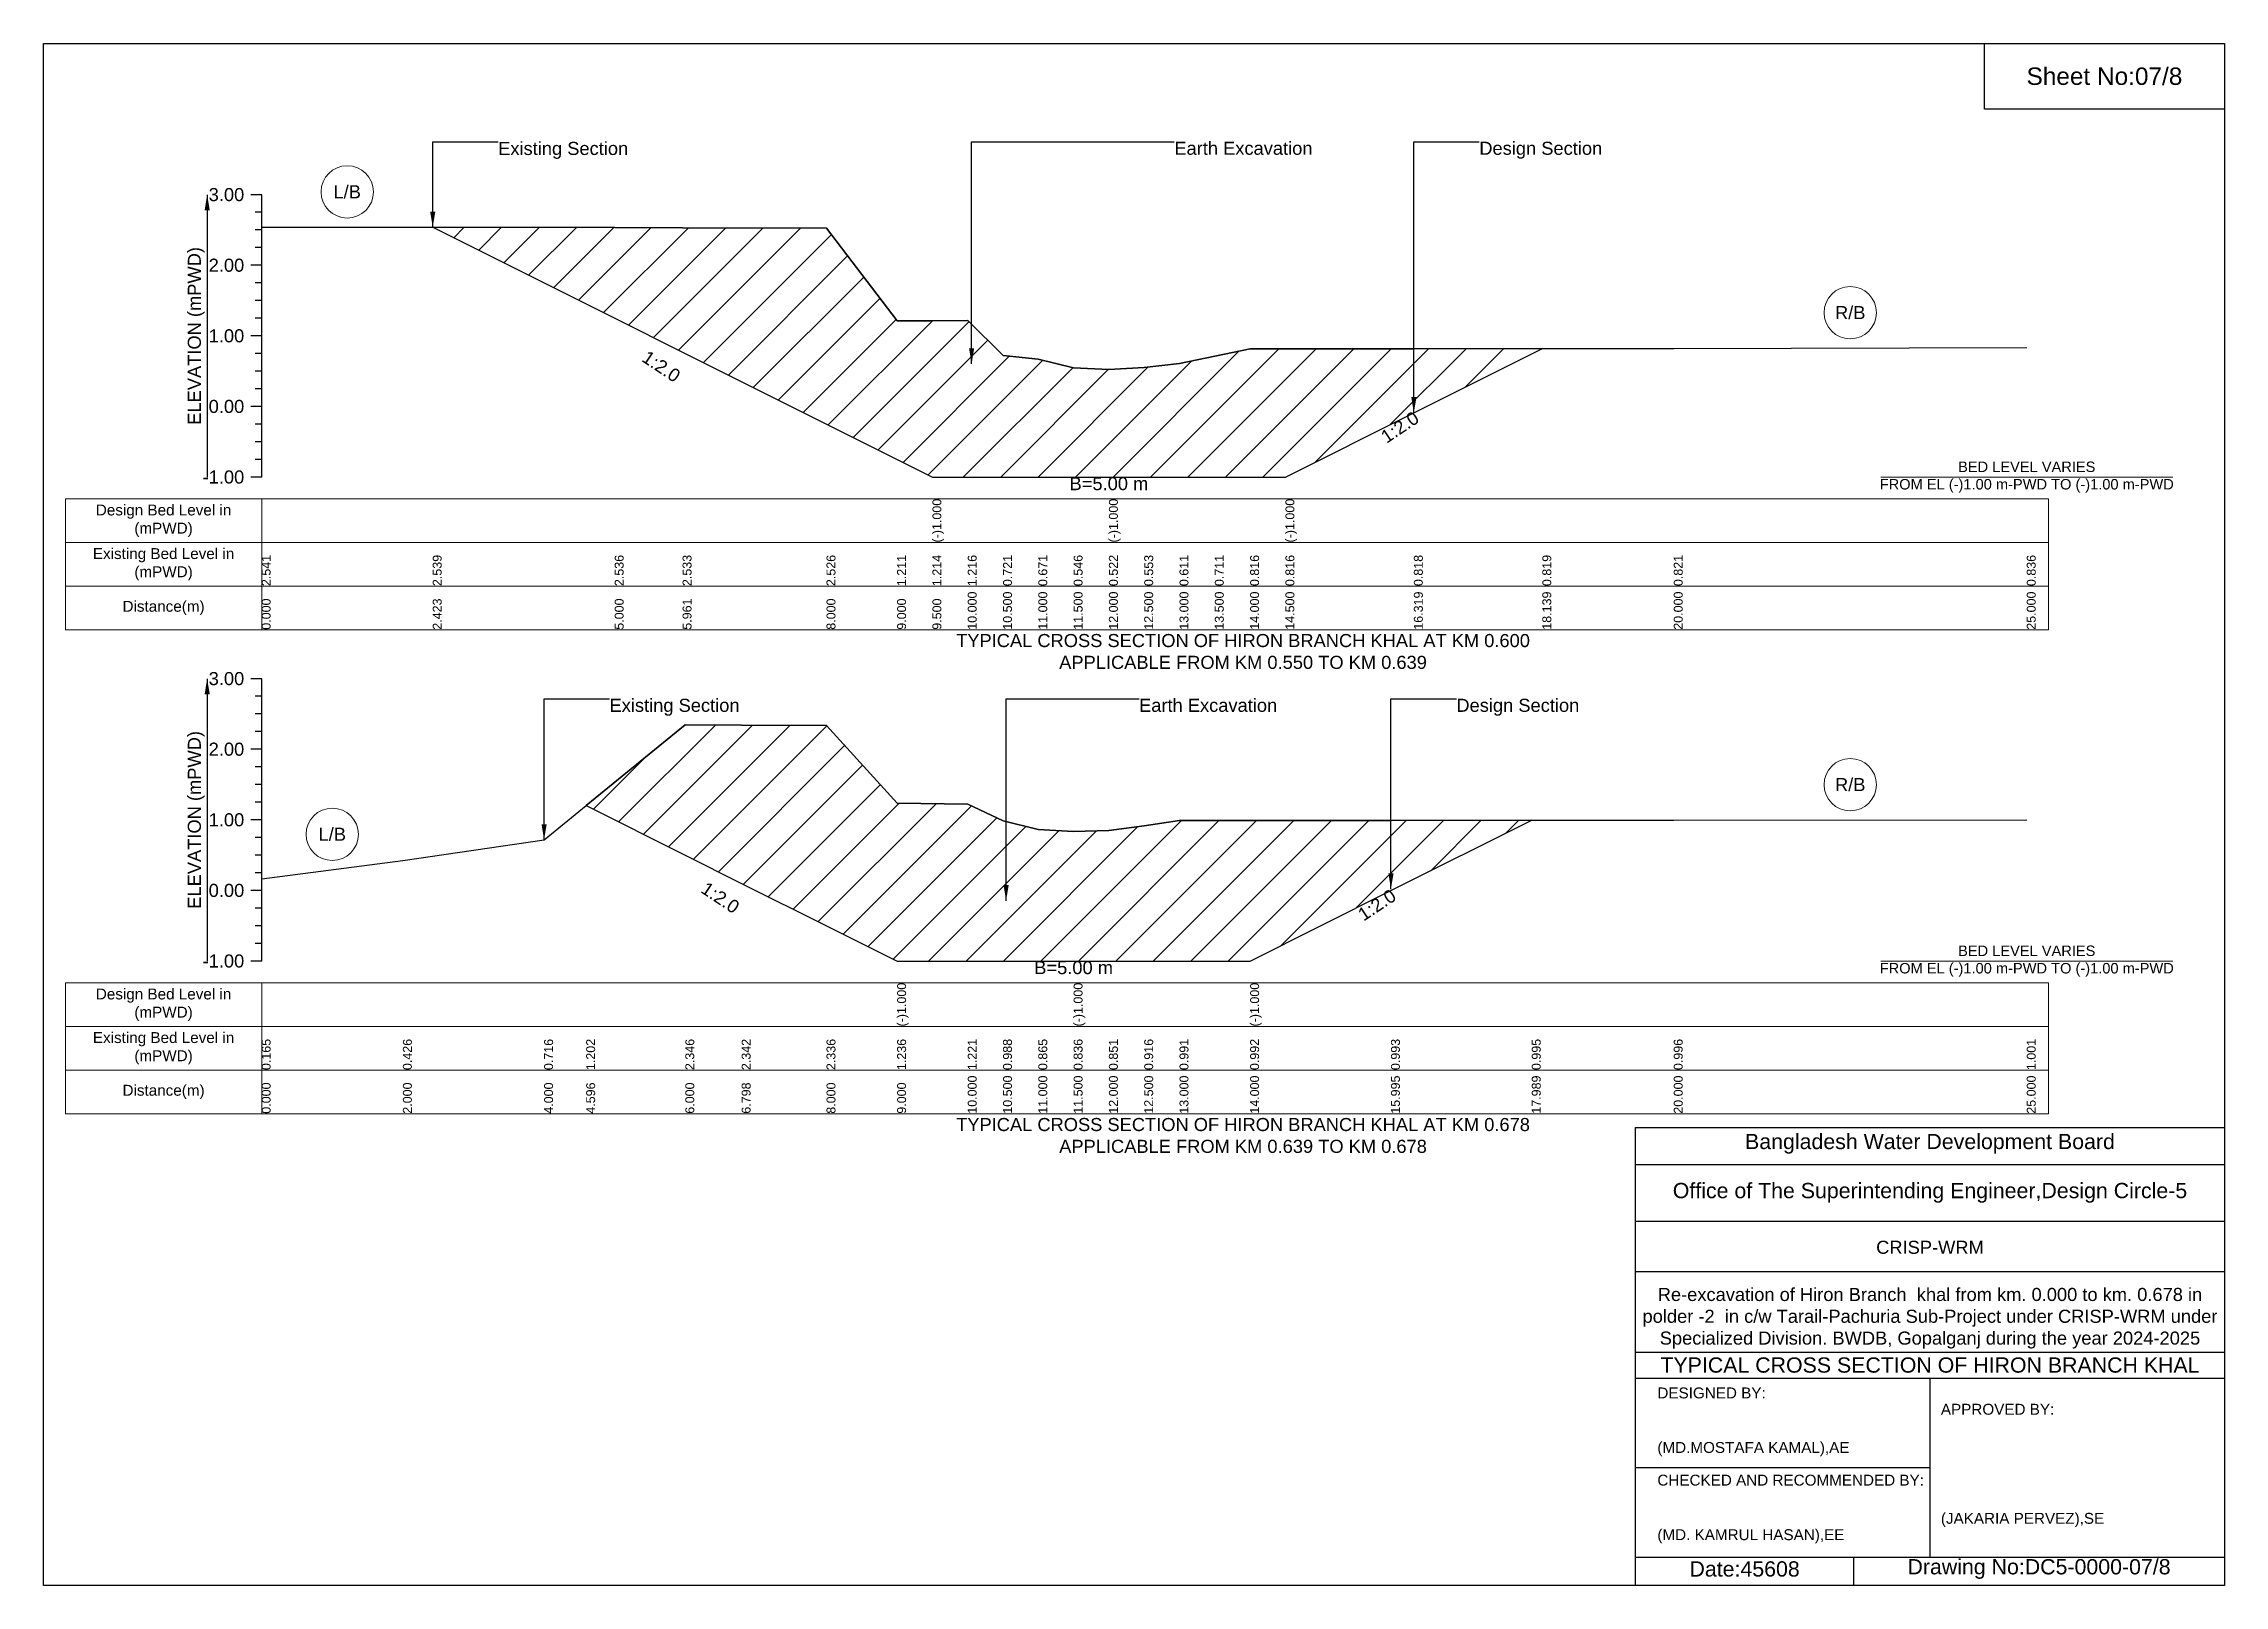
# Model space of a CAD drawing. Header units: inches. Extents: x 91000 to 178000, y -5656 to 8018.
# Drawn here: x 160000 to 168000, y -5656 to 0 of the extents above; entities that cross this region are included whole.
import ezdxf

# ---------------------------------------------------------------- set-up
doc = ezdxf.new("R2010")
doc.units = ezdxf.units.IN
doc.header["$LTSCALE"] = 7
doc.header["$MEASUREMENT"] = 0
for name, color, linetype, lineweight in [('Cross section Data Border', 7, 'Continuous', 9), ('Cross Section Labels', 7, 'Continuous', 9), ('Existing_Bed_Level for Xsection', 7, 'Continuous', 25)]:
    doc.layers.add(name, color=color, linetype=linetype, lineweight=lineweight)
doc.styles.get("Standard").update_dxf_attribs({"font": 'arial.ttf'})
doc.dimstyles.get("Standard").update_dxf_attribs({"dimtxt": 0.18, "dimasz": 0.18, "dimexe": 0.18, "dimexo": 0.0625, "dimgap": 0.09, "dimtad": 0, "dimtih": 1, "dimtoh": 1, "dimdec": 4, "dimzin": 0, "dimdsep": 46, "dimtxsty": 'Standard', "dimcen": 0.09, "dimadec": 0, "dimazin": 0, "dimtfac": 1, "dimtdec": 4, "dimtofl": 0, "dimtmove": 0, "dimatfit": 3, "dimfxl": 1, "dimtolj": 1, "dimtzin": 0, "dimarcsym": 0})

msp = doc.modelspace()

# ---------------------------------------------------------------- texts
at = {"attachment_point": 5}
for s, insert, char_height in [('Sheet No:07/8', (167560, -120), 64), ('Bangladesh Water Development Board', (166920, -4036), 56), ('Office of The Superintending Engineer,Design Circle-5', (166920, -4216), 56)]:
    msp.add_mtext(s, dxfattribs=dict(at, insert=insert, char_height=char_height))
for s, insert, char_height, width, attachment_point in [('CRISP-WRM', (166920, -4416), 48, 2240, 5), ('Re-excavation of Hiron Branch  khal from km. 0.000 to km. 0.678 in polder -2  in c/w Tarail-Pachuria Sub-Project under CRISP-WRM under Specialized Division. BWDB, Gopalganj during the year 2024-2025', (166920, -4676), 48, 2160, 5), ('TYPICAL CROSS SECTION OF HIRON BRANCH KHAL', (166920, -4848), 56, 2240, 5), ('DESIGNED BY:^J^J^J(MD.MOSTAFA KAMAL),AE', (165920, -5056), 40, 1120, 4), ('APPROVED BY:^J^J^J^J^J^J(JAKARIA PERVEZ),SE', (166960, -5216), 40, 1120, 4), ('CHECKED AND RECOMMENDED BY:^J^J^J(MD. KAMRUL HASAN),EE', (165920, -5376), 40, 1120, 4), ('Date:45608', (166240, -5596), 56, 1120, 5), ('Drawing No:DC5-0000-07/8', (167320, -5596), 56, 1760, 5)]:
    msp.add_mtext(s, dxfattribs=dict(insert=insert, char_height=char_height, width=width, attachment_point=attachment_point))
at = {"layer": 'Cross section Data Border', "char_height": 40, "width": 640, "attachment_point": 5}
for s, insert in [('Design Bed Level in (mPWD)', (160440, -1750.2)), ('Existing Bed Level in (mPWD)', (160440, -1910.2)), ('Distance(m)', (160440, -2070.2)), ('Design Bed Level in (mPWD)', (160440, -3525.7)), ('Existing Bed Level in (mPWD)', (160440, -3685.7)), ('Distance(m)', (160440, -3845.7))]:
    msp.add_mtext(s, dxfattribs=dict(at, insert=insert))
at = {"layer": 'Cross Section Labels'}
for s, insert, char_height, attachment_point in [('Existing Section', (161667.5, -360.6), 48, 1), ('Earth Excavation', (164148, -359.9), 48, 1), ('Design Section', (165266.7, -359.9), 48, 1), ('L/B', (161113.8, -543.9), 48, 5), ('R/B', (166627.5, -987.1), 48, 5), ('B=5.00 m', (163908, -1590.2), 48, 2), ('BED LEVEL VARIES ^JFROM EL (-)1.00 m-PWD TO (-)1.00 m-PWD', (167275, -1590.2), 38.4, 5), ('TYPICAL CROSS SECTION OF HIRON BRANCH KHAL AT KM 0.600^JAPPLICABLE FROM KM 0.550 TO KM 0.639', (164400, -2230.2), 48, 5), ('Existing Section', (162076, -2403.4), 48, 1), ('Earth Excavation', (164018.5, -2403.4), 48, 1), ('Design Section', (165182.6, -2403.4), 48, 1), ('R/B', (166627.5, -2718.6), 48, 5), ('L/B', (161059, -2900.7), 48, 5), ('BED LEVEL VARIES ^JFROM EL (-)1.00 m-PWD TO (-)1.00 m-PWD', (167275, -3365.7), 38.4, 5), ('B=5.00 m', (163778.5, -3365.7), 48, 2), ('TYPICAL CROSS SECTION OF HIRON BRANCH KHAL AT KM 0.678^JAPPLICABLE FROM KM 0.639 TO KM 0.678', (164400, -4005.7), 48, 5)]:
    msp.add_mtext(s, dxfattribs=dict(at, insert=insert, char_height=char_height, attachment_point=attachment_point))
at = {"layer": 'Cross Section Labels', "char_height": 48, "attachment_point": 2}
for insert, rotation in [((162279.3, -1164.3), 326.30993), ((164962, -1387), 33.69007), ((162496, -3113), 326.30993), ((164877.8, -3139.8), 33.69007)]:
    msp.add_mtext('1:2.0', dxfattribs=dict(at, insert=insert, rotation=rotation))
at = {"layer": 'Existing_Bed_Level for Xsection', "char_height": 48, "attachment_point": 6}
for s, insert in [('3.00', (160736, -554.2)), ('2.00', (160736, -813.2)), ('1.00', (160736, -1072.2)), ('0.00', (160736, -1331.2)), ('-1.00', (160736, -1590.2)), ('3.00', (160736, -2329.7)), ('2.00', (160736, -2588.7)), ('1.00', (160736, -2847.7)), ('0.00', (160736, -3106.7)), ('-1.00', (160736, -3365.7))]:
    msp.add_mtext(s, dxfattribs=dict(at, insert=insert))
at = {"layer": 'Existing_Bed_Level for Xsection', "rotation": 90}
for s, insert, char_height, attachment_point in [('ELEVATION (mPWD)', (160560, -1072.2), 48, 5), ('(-)1.000', (163260.5, -1830.2), 32.8, 1), ('(-)1.000', (163908, -1830.2), 32.8, 1), ('(-)1.000', (164555.5, -1830.2), 32.8, 1), ('2.541', (160800, -1990.2), 32.8, 1), ('2.539', (161427.5, -1990.2), 32.8, 1), ('2.536', (162095, -1990.2), 32.8, 1), ('2.533', (162344, -1990.2), 32.8, 1), ('2.526', (162872, -1990.2), 32.8, 1), ('1.211', (163131, -1990.2), 32.8, 1), ('1.214', (163260.5, -1990.2), 32.8, 1), ('1.216', (163390, -1990.2), 32.8, 1), ('0.721', (163519.5, -1990.2), 32.8, 1), ('0.671', (163649, -1990.2), 32.8, 1), ('0.546', (163778.5, -1990.2), 32.8, 1), ('0.522', (163908, -1990.2), 32.8, 1), ('0.553', (164037.5, -1990.2), 32.8, 1), ('0.611', (164167, -1990.2), 32.8, 1), ('0.711', (164296.5, -1990.2), 32.8, 1), ('0.816', (164426, -1990.2), 32.8, 1), ('0.816', (164555.5, -1990.2), 32.8, 1), ('0.818', (165026.7, -1990.2), 32.8, 1), ('0.819', (165498, -1990.2), 32.8, 1), ('0.821', (165980, -1990.2), 32.8, 1), ('0.836', (167275, -1990.2), 32.8, 1), ('0.000', (160800, -2150.2), 32.8, 1), ('2.423', (161427.5, -2150.2), 32.8, 1), ('5.000', (162095, -2150.2), 32.8, 1), ('5.961', (162344, -2150.2), 32.8, 1), ('8.000', (162872, -2150.2), 32.8, 1), ('9.000', (163131, -2150.2), 32.8, 1), ('9.500', (163260.5, -2150.2), 32.8, 1), ('10.000', (163390, -2150.2), 32.8, 1), ('10.500', (163519.5, -2150.2), 32.8, 1), ('11.000', (163649, -2150.2), 32.8, 1), ('11.500', (163778.5, -2150.2), 32.8, 1), ('12.000', (163908, -2150.2), 32.8, 1), ('12.500', (164037.5, -2150.2), 32.8, 1), ('13.000', (164167, -2150.2), 32.8, 1), ('13.500', (164296.5, -2150.2), 32.8, 1), ('14.000', (164426, -2150.2), 32.8, 1), ('14.500', (164555.5, -2150.2), 32.8, 1), ('16.319', (165026.7, -2150.2), 32.8, 1), ('18.139', (165498, -2150.2), 32.8, 1), ('20.000', (165980, -2150.2), 32.8, 1), ('25.000', (167275, -2150.2), 32.8, 1), ('ELEVATION (mPWD)', (160560, -2847.7), 48, 5), ('(-)1.000', (163131, -3605.7), 32.8, 1), ('(-)1.000', (163778.5, -3605.7), 32.8, 1), ('(-)1.000', (164426, -3605.7), 32.8, 1), ('0.165', (160800, -3765.7), 32.8, 1), ('0.426', (161318, -3765.7), 32.8, 1), ('0.716', (161836, -3765.7), 32.8, 1), ('1.202', (161990.4, -3765.7), 32.8, 1), ('2.346', (162354, -3765.7), 32.8, 1), ('2.342', (162560.7, -3765.7), 32.8, 1), ('2.336', (162872, -3765.7), 32.8, 1), ('1.236', (163131, -3765.7), 32.8, 1), ('1.221', (163390, -3765.7), 32.8, 1), ('0.988', (163519.5, -3765.7), 32.8, 1), ('0.865', (163649, -3765.7), 32.8, 1), ('0.836', (163778.5, -3765.7), 32.8, 1), ('0.851', (163908, -3765.7), 32.8, 1), ('0.916', (164037.5, -3765.7), 32.8, 1), ('0.991', (164167, -3765.7), 32.8, 1), ('0.992', (164426, -3765.7), 32.8, 1), ('0.993', (164942.6, -3765.7), 32.8, 1), ('0.995', (165459.2, -3765.7), 32.8, 1), ('0.996', (165980, -3765.7), 32.8, 1), ('1.001', (167275, -3765.7), 32.8, 1), ('0.000', (160800, -3925.7), 32.8, 1), ('2.000', (161318, -3925.7), 32.8, 1), ('4.000', (161836, -3925.7), 32.8, 1), ('4.596', (161990.4, -3925.7), 32.8, 1), ('6.000', (162354, -3925.7), 32.8, 1), ('6.798', (162560.7, -3925.7), 32.8, 1), ('8.000', (162872, -3925.7), 32.8, 1), ('9.000', (163131, -3925.7), 32.8, 1), ('10.000', (163390, -3925.7), 32.8, 1), ('10.500', (163519.5, -3925.7), 32.8, 1), ('11.000', (163649, -3925.7), 32.8, 1), ('11.500', (163778.5, -3925.7), 32.8, 1), ('12.000', (163908, -3925.7), 32.8, 1), ('12.500', (164037.5, -3925.7), 32.8, 1), ('13.000', (164167, -3925.7), 32.8, 1), ('14.000', (164426, -3925.7), 32.8, 1), ('15.995', (164942.6, -3925.7), 32.8, 1), ('17.989', (165459.2, -3925.7), 32.8, 1), ('20.000', (165980, -3925.7), 32.8, 1), ('25.000', (167275, -3925.7), 32.8, 1)]:
    msp.add_mtext(s, dxfattribs=dict(at, insert=insert, char_height=char_height, attachment_point=attachment_point))

# ---------------------------------------------------------------- hatches: boundary and pattern name
at = {"layer": 'Existing_Bed_Level for Xsection'}
h = msp.add_hatch(dxfattribs=at)
h.set_pattern_fill('ANSI31', color=256, scale=777, style=0)
h.paths.add_polyline_path([(161427.5, -673.7), (162095, -1007.4), (162344, -1132), (162872, -1395.9), (163131, -1525.4), (163260.5, -1590.2), (163390, -1590.2), (163519.5, -1590.2), (163649, -1590.2), (163778.5, -1590.2), (163908, -1590.2), (164037.5, -1590.2), (164167, -1590.2), (164296.5, -1590.2), (164426, -1590.2), (164555.5, -1590.2), (165026.7, -1354.6), (165498, -1119), (165026.7, -1119.4), (164555.5, -1119.7), (164426, -1119.9), (164296.5, -1147), (164167, -1172.9), (164037.5, -1188), (163908, -1196), (163778.5, -1189.8), (163649, -1157.4), (163519.5, -1144.5), (163390, -1016.3), (163260.5, -1016.9), (163131, -1017.5), (162872, -677), (162344, -675.2), (162095, -674.4)])
h = msp.add_hatch(dxfattribs=at)
h.set_pattern_fill('ANSI31', color=256, scale=777, style=0)
h.paths.add_polyline_path([(161990.4, -2795.4), (162354, -2977.2), (162560.7, -3080.6), (162872, -3236.2), (163131, -3365.7), (163390, -3365.7), (163519.5, -3365.7), (163649, -3365.7), (163778.5, -3365.7), (163908, -3365.7), (164037.5, -3365.7), (164167, -3365.7), (164426, -3365.7), (164942.6, -3107.4), (165459.2, -2849.1), (164942.6, -2849.5), (164426, -2849.9), (164167, -2850.1), (164037.5, -2869.5), (163908, -2886.3), (163778.5, -2890.2), (163649, -2882.7), (163519.5, -2850.8), (163390, -2790.5), (163131, -2786.6), (162872, -2501.7), (162560.7, -2500.2), (162354, -2499.1)])

# ---------------------------------------------------------------- linework, layer by layer
for points in [[(160000, 0), (168000, 0), (168000, -5656), (160000, -5656)], [(167120, 0), (168000, 0), (168000, -240), (167120, -240)]]:
    msp.add_lwpolyline(points, close=True)
for points in [[(165840, -5656), (165840, -3976), (168000, -3976)], [(165840, -4112), (168000, -4112)], [(165840, -4320), (168000, -4320)], [(165840, -4504), (168000, -4504)], [(165840, -4800), (168000, -4800)], [(165840, -4896), (168000, -4896)], [(166920, -4896), (166920, -5552)], [(165840, -5224), (166920, -5224)], [(165840, -5552), (168000, -5552)], [(166640, -5552), (166640, -5656)]]:
    msp.add_lwpolyline(points)
at = {"layer": 'Cross section Data Border'}
for points in [[(160080, -1670.2), (167355, -1670.2), (167355, -2150.2), (160080, -2150.2)], [(160080, -3445.7), (167355, -3445.7), (167355, -3925.7), (160080, -3925.7)]]:
    msp.add_lwpolyline(points, close=True, dxfattribs=at)
for points in [[(160800, -1670.2), (160800, -2150.2)], [(160080, -1830.2), (167355, -1830.2)], [(160080, -1990.2), (167355, -1990.2)], [(160800, -3445.7), (160800, -3925.7)], [(160080, -3605.7), (167355, -3605.7)], [(160080, -3765.7), (167355, -3765.7)]]:
    msp.add_lwpolyline(points, dxfattribs=at)
at = {"layer": 'Cross Section Labels'}
for points in [[(166739.2, -1590.2), (167810.8, -1590.2)], [(166739.2, -3365.7), (167810.8, -3365.7)]]:
    msp.add_lwpolyline(points, dxfattribs=at)
for centre in [(161113.8, -543.9), (166627.5, -987.1), (166627.5, -2718.6), (161059, -2900.7)]:
    msp.add_circle(centre, 96, dxfattribs=at)
at = {"layer": 'Existing_Bed_Level for Xsection'}
for points in [[(160800, -554.2), (160760, -554.2)], [(160800, -1590.2), (160800, -1331.2), (160800, -1072.2), (160800, -813.2), (160800, -554.2)], [(160800, -618.9), (160776, -618.9)], [(160800, -683.7), (160776, -683.7)], [(160800, -673.1), (161427.5, -673.7), (162095, -674.4), (162344, -675.2), (162872, -677), (163131, -1017.5), (163260.5, -1016.9), (163260.5, -1016.9), (163390, -1016.3), (163519.5, -1144.5), (163649, -1157.4), (163778.5, -1189.8), (163908, -1196), (163908, -1196), (164037.5, -1188), (164167, -1172.9), (164296.5, -1147), (164426, -1119.9), (164555.5, -1119.7), (164555.5, -1119.7), (165026.7, -1119.4), (165498, -1119), (165980, -1118.6), (167275, -1114.7)], [(160800, -748.4), (160776, -748.4)], [(160800, -813.2), (160760, -813.2)], [(160800, -877.9), (160776, -877.9)], [(160800, -942.7), (160776, -942.7)], [(160800, -1007.4), (160776, -1007.4)], [(160800, -1072.2), (160760, -1072.2)], [(160800, -1136.9), (160776, -1136.9)], [(160800, -1201.7), (160776, -1201.7)], [(160800, -1266.4), (160776, -1266.4)], [(160800, -1331.2), (160760, -1331.2)], [(160800, -1395.9), (160776, -1395.9)], [(160800, -1460.7), (160776, -1460.7)], [(160800, -1590.2), (160760, -1590.2)], [(160800, -1525.4), (160776, -1525.4)], [(160800, -2329.7), (160760, -2329.7)], [(160800, -2394.5), (160776, -2394.5)], [(160800, -3365.7), (160800, -3106.7), (160800, -2847.7), (160800, -2588.7), (160800, -2329.7)], [(160800, -2459.2), (160776, -2459.2)], [(160800, -2524), (160776, -2524)], [(160800, -3064), (161318, -2996.4), (161836, -2921.3), (161990.4, -2795.4), (162354, -2499.1), (162560.7, -2500.2), (162872, -2501.7), (163131, -2786.6), (163131, -2786.6), (163390, -2790.5), (163519.5, -2850.8), (163649, -2882.7), (163778.5, -2890.2), (163778.5, -2890.2), (163908, -2886.3), (164037.5, -2869.5), (164167, -2850.1), (164426, -2849.9), (164426, -2849.9), (164942.6, -2849.5), (165459.2, -2849.1), (165980, -2848.8), (167275, -2847.5)], [(160800, -2588.7), (160760, -2588.7)], [(160800, -2653.5), (160776, -2653.5)], [(160800, -2718.2), (160776, -2718.2)], [(160800, -2783), (160776, -2783)], [(160800, -2847.7), (160760, -2847.7)], [(160800, -2912.5), (160776, -2912.5)], [(160800, -2977.2), (160776, -2977.2)], [(160800, -3106.7), (160760, -3106.7)], [(160800, -3042), (160776, -3042)], [(160800, -3171.5), (160776, -3171.5)], [(160800, -3236.2), (160776, -3236.2)], [(160800, -3301), (160776, -3301)], [(160800, -3365.7), (160760, -3365.7)]]:
    msp.add_lwpolyline(points, dxfattribs=at)
for points in [[(161427.5, -673.7), (161427.5, -673.7), (162095, -1007.4), (162344, -1132), (162872, -1395.9), (163131, -1525.4), (163260.5, -1590.2), (163260.5, -1590.2), (163390, -1590.2), (163519.5, -1590.2), (163649, -1590.2), (163778.5, -1590.2), (163908, -1590.2), (163908, -1590.2), (164037.5, -1590.2), (164167, -1590.2), (164296.5, -1590.2), (164426, -1590.2), (164555.5, -1590.2), (164555.5, -1590.2), (165026.7, -1354.6), (165498, -1119), (165498, -1119), (165498, -1119), (165026.7, -1119.4), (164555.5, -1119.7), (164555.5, -1119.7), (164426, -1119.9), (164296.5, -1147), (164167, -1172.9), (164037.5, -1188), (163908, -1196), (163908, -1196), (163778.5, -1189.8), (163649, -1157.4), (163519.5, -1144.5), (163390, -1016.3), (163260.5, -1016.9), (163260.5, -1016.9), (163131, -1017.5), (162872, -677), (162344, -675.2), (162095, -674.4), (161427.5, -673.7)], [(161990.4, -2795.4), (161990.4, -2795.4), (162354, -2977.2), (162560.7, -3080.6), (162872, -3236.2), (163131, -3365.7), (163131, -3365.7), (163390, -3365.7), (163519.5, -3365.7), (163649, -3365.7), (163778.5, -3365.7), (163778.5, -3365.7), (163908, -3365.7), (164037.5, -3365.7), (164167, -3365.7), (164426, -3365.7), (164426, -3365.7), (164942.6, -3107.4), (165459.2, -2849.1), (164942.6, -2849.5), (164426, -2849.9), (164426, -2849.9), (164167, -2850.1), (164037.5, -2869.5), (163908, -2886.3), (163778.5, -2890.2), (163778.5, -2890.2), (163649, -2882.7), (163519.5, -2850.8), (163390, -2790.5), (163131, -2786.6), (163131, -2786.6), (162872, -2501.7), (162560.7, -2500.2), (162354, -2499.1), (161990.4, -2795.4)]]:
    msp.add_lwpolyline(points, close=True, dxfattribs=at)

msp.set_redraw_order([(e.dxf.handle, doc.entitydb.next_handle()) for e in msp.query("TEXT MTEXT ATTDEF DIMENSION ARC_DIMENSION")])  # texts and dimensions are drawn at this point

# ---------------------------------------------------------------- leaders
at = {"layer": 'Cross Section Labels', "annotation_type": 0, "has_hookline": 1, "hookline_direction": 0}
for points, text_width in [([(161427.5, -673.7), (161427.5, -360.6), (161667.4, -360.6)], 467.2), ([(163404.3, -1174.9), (163404.3, -359.9), (164147.9, -359.9)], 497), ([(165026.7, -1354.6), (165026.7, -359.9), (165266.6, -359.9)], 441.2), ([(161836, -2921.3), (161836, -2403.4), (162075.9, -2403.4)], 467.2), ([(163530.8, -3144.6), (163530.8, -2403.4), (164018.4, -2403.4)], 497), ([(164942.6, -3101.4), (164942.6, -2403.4), (165182.5, -2403.4)], 441.2)]:
    msp.add_leader(points, dimstyle='Standard', override={"dimasz": 57.6}, dxfattribs=dict(at, text_width=text_width))
at = {"layer": 'Existing_Bed_Level for Xsection'}
for points in [[(160600, -554.2), (160600, -1590.2)], [(160600, -2329.7), (160600, -3365.7)]]:
    msp.add_leader(points, dimstyle='Standard', override={"dimasz": 57.6}, dxfattribs=at)

doc.saveas('drawing.dxf')
